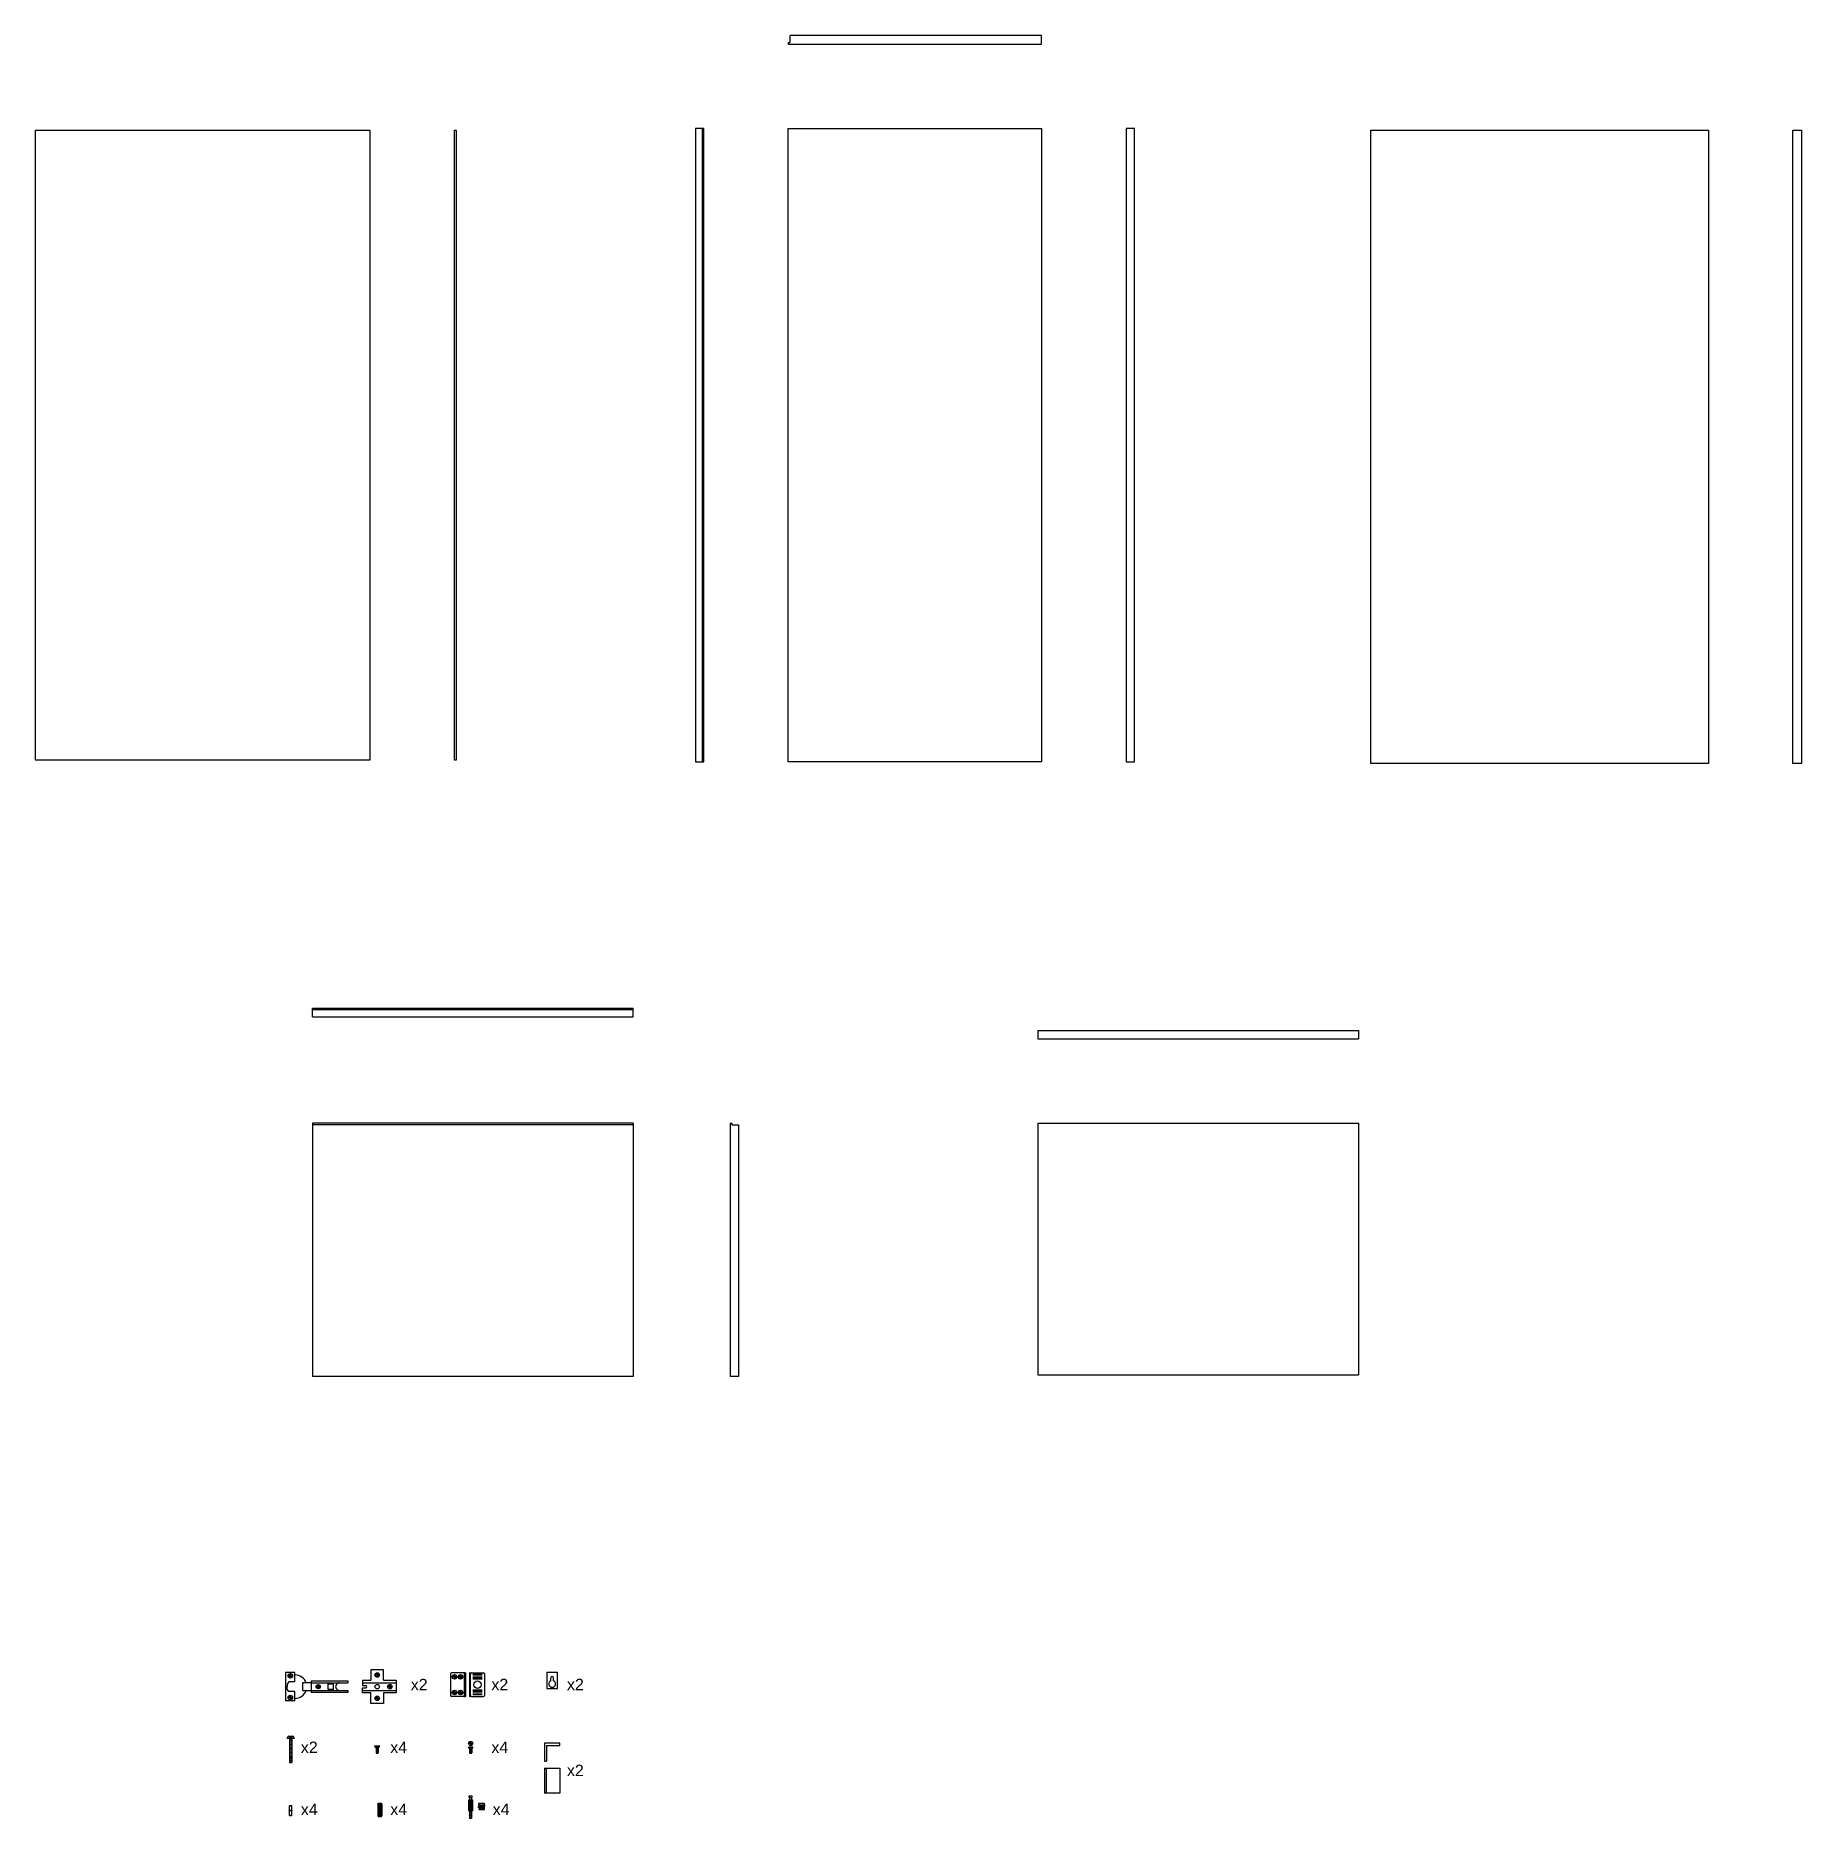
# Model space of a CAD drawing. Header units: centimetres. Extents: x 1192 to 1857, y 27 to 560.
# Drawn here: x 1628.9 to 1838, y 349.3 to 560.4 of the extents above; entities that cross this region are included whole.
import ezdxf

# ---------------------------------------------------------------- set-up
doc = ezdxf.new("R2010")
doc.units = ezdxf.units.CM
doc.header["$MEASUREMENT"] = 0
doc.layers.add('G-ANNO-TEXT', color=3, linetype='Continuous')
doc.layers.add('viti', color=6, linetype='Continuous')
doc.styles.get("Standard").update_dxf_attribs({"font": 'arial.ttf'})

msp = doc.modelspace()

# ---------------------------------------------------------------- texts
at = {"layer": 'G-ANNO-TEXT', "char_height": 1.356, "attachment_point": 3}
for s, insert in [('x2', (1675.3, 365.83)), ('x2', (1684.85, 365.84)), ('x2', (1693.8, 365.84)), ('x2', (1662.28, 358.4)), ('x4', (1672.87, 358.4)), ('x4', (1684.85, 358.4)), ('x2', (1693.8, 355.67)), ('x4', (1662.28, 351.05)), ('x4', (1672.87, 351.06)), ('x4', (1685, 351.06))]:
    msp.add_mtext_dynamic_manual_height_columns(s, width=0.8012, gutter_width=1, heights=[0], dxfattribs=dict(at, insert=insert))

# ---------------------------------------------------------------- linework, layer by layer
for p, q in [((1718.02, 559.62), (1718.02, 559.42)), ((1718.02, 559.62), (1718.22, 559.62)), ((1748.02, 560.42), (1718.22, 560.42)), ((1718.22, 559.62), (1718.22, 560.42)), ((1748.02, 559.42), (1748.02, 560.42)), ((1718.02, 559.42), (1748.02, 559.42)), ((1628.87, 549.22), (1668.47, 549.22)), ((1628.87, 474.62), (1628.87, 549.22)), ((1668.47, 549.22), (1668.47, 474.62)), ((1678.47, 474.62), (1678.47, 549.22)), ((1678.47, 549.22), (1678.67, 549.22)), ((1678.67, 549.22), (1678.67, 474.62)), ((1707.02, 549.42), (1707.02, 474.42)), ((1708.02, 549.42), (1707.02, 549.42)), ((1707.82, 549.42), (1707.82, 474.42)), ((1708.02, 474.42), (1708.02, 549.42)), ((1718.02, 474.42), (1718.02, 549.42)), ((1718.02, 549.42), (1748.02, 549.42)), ((1748.02, 549.42), (1748.02, 474.42)), ((1758.02, 549.42), (1758.02, 474.42)), ((1759.02, 549.42), (1758.02, 549.42)), ((1759.02, 474.42), (1759.02, 549.42)), ((1787.01, 549.22), (1827.01, 549.22)), ((1787.01, 474.22), (1787.01, 549.22)), ((1827.01, 549.22), (1827.01, 474.22)), ((1837.01, 474.22), (1837.01, 549.22)), ((1837.01, 549.22), (1838.01, 549.22)), ((1838.01, 549.22), (1838.01, 474.22)), ((1668.47, 474.62), (1628.87, 474.62)), ((1678.67, 474.62), (1678.47, 474.62)), ((1707.02, 474.42), (1708.02, 474.42)), ((1748.02, 474.42), (1718.02, 474.42)), ((1758.02, 474.42), (1759.02, 474.42)), ((1827.01, 474.22), (1787.01, 474.22)), ((1838.01, 474.22), (1837.01, 474.22)), ((1661.65, 444.24), (1661.65, 445.24)), ((1661.65, 445.24), (1699.65, 445.24)), ((1699.65, 445.04), (1661.65, 445.04)), ((1661.65, 444.24), (1699.65, 444.24)), ((1699.65, 444.24), (1699.65, 445.24)), ((1747.56, 442.62), (1785.57, 442.62)), ((1747.56, 442.62), (1747.56, 441.62)), ((1747.56, 441.62), (1785.57, 441.62)), ((1785.57, 442.62), (1785.57, 441.62)), ((1699.65, 431.62), (1661.65, 431.62)), ((1661.65, 431.62), (1661.65, 401.62)), ((1699.65, 431.42), (1661.65, 431.42)), ((1699.65, 431.62), (1699.65, 401.62)), ((1711.12, 431.62), (1711.12, 401.62)), ((1711.12, 431.62), (1711.32, 431.62)), ((1711.32, 431.62), (1711.32, 431.42)), ((1711.32, 431.42), (1712.12, 431.42)), ((1712.12, 431.42), (1712.12, 401.62)), ((1747.56, 431.62), (1785.57, 431.62)), ((1747.56, 431.62), (1747.56, 401.82)), ((1785.57, 431.62), (1785.57, 401.82)), ((1699.65, 401.62), (1661.65, 401.62)), ((1712.12, 401.62), (1711.12, 401.62)), ((1747.56, 401.82), (1785.57, 401.82))]:
    msp.add_line(p, q)
at = {"layer": 'viti'}
for p, q in [((1659.59, 366.58), (1658.48, 366.58)), ((1658.48, 366.58), (1658.48, 363.23)), ((1658.85, 365.48), (1658.66, 365.2)), ((1659.59, 365.48), (1658.85, 365.48)), ((1659.02, 366.2), (1658.89, 366.2)), ((1658.89, 366.2), (1658.89, 366.16)), ((1659.02, 366.16), (1658.89, 366.16)), ((1659.02, 366.2), (1659.02, 366.33)), ((1659.02, 366.33), (1659.06, 366.33)), ((1659.02, 366.16), (1659.02, 366.03)), ((1659.06, 366.03), (1659.02, 366.03)), ((1659.06, 366.2), (1659.06, 366.33)), ((1659.06, 366.2), (1659.19, 366.2)), ((1659.06, 366.16), (1659.06, 366.03)), ((1659.06, 366.16), (1659.19, 366.16)), ((1659.19, 366.16), (1659.19, 366.2)), ((1659.59, 365.48), (1659.59, 366.58)), ((1661.49, 365.36), (1660.49, 365.36)), ((1660.49, 365.36), (1660.49, 364.46)), ((1661.49, 365.61), (1665.84, 365.61)), ((1661.49, 365.61), (1661.49, 364.21)), ((1661.49, 365.36), (1665.84, 365.36)), ((1663.52, 364.58), (1663.52, 365.23)), ((1663.52, 365.23), (1664.16, 365.23)), ((1664.16, 364.58), (1664.16, 365.23)), ((1665.84, 365.61), (1665.84, 365.36)), ((1667.58, 365.66), (1668.58, 365.66)), ((1667.58, 365.66), (1667.58, 365.36)), ((1667.58, 365.36), (1671.58, 365.36)), ((1667.58, 365.36), (1667.58, 365.06)), ((1670.08, 366.91), (1668.58, 366.91)), ((1668.58, 366.91), (1668.58, 365.66)), ((1669.31, 366.3), (1669.18, 366.3)), ((1669.18, 366.3), (1669.18, 366.26)), ((1669.31, 366.26), (1669.18, 366.26)), ((1669.31, 366.3), (1669.31, 366.43)), ((1669.31, 366.43), (1669.35, 366.43)), ((1669.31, 366.26), (1669.31, 366.13)), ((1669.35, 366.13), (1669.31, 366.13)), ((1669.35, 366.3), (1669.35, 366.43)), ((1669.35, 366.3), (1669.48, 366.3)), ((1669.35, 366.26), (1669.35, 366.13)), ((1669.35, 366.26), (1669.48, 366.26)), ((1669.48, 366.26), (1669.48, 366.3)), ((1670.08, 365.66), (1670.08, 366.91)), ((1670.08, 365.66), (1671.58, 365.66)), ((1671.58, 365.66), (1671.58, 364.16)), ((1678.02, 366.43), (1678.02, 363.85)), ((1679.56, 366.53), (1678.11, 366.53)), ((1678.47, 366.09), (1678.34, 366.09)), ((1678.34, 366.09), (1678.34, 366.05)), ((1678.47, 366.05), (1678.34, 366.05)), ((1678.47, 366.09), (1678.47, 366.22)), ((1678.47, 366.22), (1678.51, 366.22)), ((1678.47, 366.05), (1678.47, 365.92)), ((1678.51, 365.92), (1678.47, 365.92)), ((1678.51, 366.09), (1678.51, 366.22)), ((1678.51, 366.09), (1678.64, 366.09)), ((1678.51, 366.05), (1678.51, 365.92)), ((1678.51, 366.05), (1678.64, 366.05)), ((1678.64, 366.05), (1678.64, 366.09)), ((1679.17, 366.09), (1679.04, 366.09)), ((1679.04, 366.09), (1679.04, 366.05)), ((1679.17, 366.05), (1679.04, 366.05)), ((1679.17, 366.09), (1679.17, 366.22)), ((1679.17, 366.22), (1679.21, 366.22)), ((1679.17, 366.05), (1679.17, 365.92)), ((1679.21, 365.92), (1679.17, 365.92)), ((1679.21, 366.09), (1679.21, 366.22)), ((1679.21, 366.09), (1679.34, 366.09)), ((1679.21, 366.05), (1679.21, 365.92)), ((1679.21, 366.05), (1679.34, 366.05)), ((1679.34, 366.05), (1679.34, 366.09)), ((1679.74, 366.53), (1679.56, 366.53)), ((1679.65, 363.85), (1679.65, 366.43)), ((1679.74, 363.75), (1679.74, 366.53)), ((1679.74, 366.53), (1679.78, 366.53)), ((1679.78, 366.53), (1679.78, 363.75)), ((1680.3, 366.53), (1680.26, 366.53)), ((1680.26, 366.53), (1680.26, 363.75)), ((1680.3, 363.75), (1680.3, 366.53)), ((1680.3, 366.53), (1680.48, 366.53)), ((1680.39, 363.85), (1680.39, 366.43)), ((1680.48, 366.53), (1681.93, 366.53)), ((1681.75, 366.34), (1680.65, 366.34)), ((1681.75, 366.15), (1680.65, 366.15)), ((1681.75, 365.96), (1680.65, 365.96)), ((1681.75, 365.78), (1680.65, 365.78)), ((1682.02, 366.43), (1682.02, 363.85)), ((1689.43, 366.63), (1689.43, 364.68)), ((1689.43, 366.63), (1690.68, 366.63)), ((1689.89, 365.61), (1689.89, 365.94)), ((1690.21, 365.61), (1690.21, 365.94)), ((1690.68, 364.68), (1690.68, 366.63)), ((1659.59, 363.23), (1658.48, 363.23)), ((1658.66, 365.2), (1658.66, 364.91)), ((1658.66, 364.61), (1658.66, 364.91)), ((1658.85, 364.33), (1658.66, 364.61)), ((1659.59, 364.33), (1658.85, 364.33)), ((1659.02, 363.65), (1658.89, 363.65)), ((1658.89, 363.61), (1658.89, 363.65)), ((1659.02, 363.61), (1658.89, 363.61)), ((1659.02, 363.65), (1659.02, 363.78)), ((1659.06, 363.78), (1659.02, 363.78)), ((1659.02, 363.61), (1659.02, 363.48)), ((1659.02, 363.48), (1659.06, 363.48)), ((1659.06, 363.65), (1659.06, 363.78)), ((1659.06, 363.65), (1659.19, 363.65)), ((1659.06, 363.61), (1659.06, 363.48)), ((1659.06, 363.61), (1659.19, 363.61)), ((1659.19, 363.65), (1659.19, 363.61)), ((1659.59, 363.23), (1659.59, 364.33)), ((1660.49, 364.46), (1661.49, 364.46)), ((1661.49, 364.46), (1665.84, 364.46)), ((1665.84, 364.21), (1661.49, 364.21)), ((1662.09, 364.93), (1662.31, 364.93)), ((1662.09, 364.88), (1662.31, 364.88)), ((1662.31, 365.15), (1662.31, 364.93)), ((1662.31, 364.88), (1662.31, 364.66)), ((1662.36, 365.15), (1662.36, 364.93)), ((1662.36, 364.93), (1662.59, 364.93)), ((1662.36, 364.88), (1662.59, 364.88)), ((1662.36, 364.88), (1662.36, 364.66)), ((1664.16, 364.58), (1663.52, 364.58)), ((1665.84, 364.46), (1665.84, 364.21)), ((1667.58, 365.06), (1667.98, 365.06)), ((1667.58, 364.46), (1667.58, 364.76)), ((1667.58, 364.76), (1667.98, 364.76)), ((1667.58, 364.16), (1667.58, 364.46)), ((1667.58, 364.46), (1671.58, 364.46)), ((1668.58, 364.16), (1667.58, 364.16)), ((1668.58, 362.91), (1668.58, 364.16)), ((1669.31, 363.55), (1669.18, 363.55)), ((1669.18, 363.55), (1669.18, 363.51)), ((1669.31, 363.51), (1669.18, 363.51)), ((1669.31, 363.55), (1669.31, 363.68)), ((1669.31, 363.68), (1669.35, 363.68)), ((1669.31, 363.51), (1669.31, 363.38)), ((1669.35, 363.38), (1669.31, 363.38)), ((1669.35, 363.55), (1669.35, 363.68)), ((1669.35, 363.55), (1669.48, 363.55)), ((1669.35, 363.51), (1669.35, 363.38)), ((1669.35, 363.51), (1669.48, 363.51)), ((1669.48, 363.51), (1669.48, 363.55)), ((1671.58, 364.16), (1670.08, 364.16)), ((1670.08, 364.16), (1670.08, 362.91)), ((1670.81, 364.93), (1670.68, 364.93)), ((1670.68, 364.93), (1670.68, 364.89)), ((1670.81, 364.89), (1670.68, 364.89)), ((1670.81, 364.93), (1670.81, 365.06)), ((1670.81, 365.06), (1670.85, 365.06)), ((1670.81, 364.89), (1670.81, 364.76)), ((1670.85, 364.76), (1670.81, 364.76)), ((1670.85, 364.93), (1670.85, 365.06)), ((1670.85, 364.93), (1670.98, 364.93)), ((1670.85, 364.89), (1670.85, 364.76)), ((1670.85, 364.89), (1670.98, 364.89)), ((1670.98, 364.89), (1670.98, 364.93)), ((1679.56, 363.75), (1678.11, 363.75)), ((1678.47, 364.23), (1678.34, 364.23)), ((1678.34, 364.23), (1678.34, 364.19)), ((1678.47, 364.19), (1678.34, 364.19)), ((1678.47, 364.23), (1678.47, 364.36)), ((1678.47, 364.36), (1678.51, 364.36)), ((1678.47, 364.19), (1678.47, 364.06)), ((1678.51, 364.06), (1678.47, 364.06)), ((1678.51, 364.23), (1678.51, 364.36)), ((1678.51, 364.23), (1678.64, 364.23)), ((1678.51, 364.19), (1678.51, 364.06)), ((1678.51, 364.19), (1678.64, 364.19)), ((1678.64, 364.19), (1678.64, 364.23)), ((1679.17, 364.23), (1679.04, 364.23)), ((1679.04, 364.23), (1679.04, 364.19)), ((1679.17, 364.19), (1679.04, 364.19)), ((1679.17, 364.23), (1679.17, 364.36)), ((1679.17, 364.36), (1679.21, 364.36)), ((1679.17, 364.19), (1679.17, 364.06)), ((1679.21, 364.06), (1679.17, 364.06)), ((1679.21, 364.23), (1679.21, 364.36)), ((1679.21, 364.23), (1679.34, 364.23)), ((1679.21, 364.19), (1679.21, 364.06)), ((1679.21, 364.19), (1679.34, 364.19)), ((1679.34, 364.19), (1679.34, 364.23)), ((1679.56, 363.75), (1679.74, 363.75)), ((1679.78, 363.75), (1679.74, 363.75)), ((1680.26, 363.75), (1680.3, 363.75)), ((1680.48, 363.75), (1680.3, 363.75)), ((1680.48, 363.75), (1681.93, 363.75)), ((1681.75, 364.5), (1680.65, 364.5)), ((1681.75, 364.32), (1680.65, 364.32)), ((1681.75, 364.13), (1680.65, 364.13)), ((1681.75, 363.94), (1680.65, 363.94)), ((1689.43, 364.68), (1690.68, 364.68)), ((1670.08, 362.91), (1668.58, 362.91)), ((1658.86, 359.04), (1659.31, 359.04)), ((1658.86, 359.04), (1658.91, 358.81)), ((1659.03, 359.04), (1659.04, 358.81)), ((1659.12, 358.81), (1659.13, 359.04)), ((1659.26, 358.81), (1659.31, 359.04)), ((1659.52, 358.75), (1658.64, 358.75)), ((1658.88, 357.14), (1659.24, 357.12)), ((1658.88, 356.98), (1659.24, 356.97)), ((1658.88, 356.83), (1659.24, 356.81)), ((1658.9, 358.72), (1659.25, 358.7)), ((1658.9, 358.56), (1659.25, 358.54)), ((1658.9, 358.4), (1659.25, 358.38)), ((1658.9, 358.24), (1659.25, 358.23)), ((1658.9, 358.09), (1659.25, 358.07)), ((1658.9, 357.93), (1659.25, 357.91)), ((1658.9, 357.77), (1659.25, 357.75)), ((1658.9, 357.62), (1659.25, 357.6)), ((1658.9, 357.46), (1659.25, 357.44)), ((1658.9, 357.3), (1659.25, 357.28)), ((1658.91, 358.81), (1659.03, 358.74)), ((1658.93, 358.75), (1658.93, 355.93)), ((1659.03, 358.74), (1659.12, 358.74)), ((1659.12, 358.74), (1659.26, 358.81)), ((1659.21, 358.75), (1659.21, 355.93)), ((1669.06, 357.85), (1669.59, 357.85)), ((1669.19, 357.65), (1669.06, 357.85)), ((1669.08, 357.91), (1669.57, 357.91)), ((1669.18, 357.54), (1669.47, 357.52)), ((1669.18, 357.45), (1669.47, 357.43)), ((1669.18, 357.36), (1669.47, 357.35)), ((1669.18, 357.28), (1669.47, 357.26)), ((1669.18, 357.19), (1669.47, 357.18)), ((1669.18, 357.11), (1669.47, 357.09)), ((1669.46, 357.65), (1669.19, 357.65)), ((1669.19, 357.65), (1669.19, 357.05)), ((1669.2, 357.85), (1669.24, 357.67)), ((1669.24, 357.67), (1669.3, 357.63)), ((1669.3, 357.85), (1669.3, 357.67)), ((1669.3, 357.63), (1669.34, 357.63)), ((1669.34, 357.63), (1669.41, 357.67)), ((1669.35, 357.67), (1669.35, 357.85)), ((1669.41, 357.67), (1669.45, 357.85)), ((1669.59, 357.85), (1669.46, 357.65)), ((1669.46, 357.65), (1669.46, 357.05)), ((1680.13, 357.77), (1680.66, 357.77)), ((1680.26, 357.57), (1680.13, 357.77)), ((1680.38, 358.2), (1680.25, 358.2)), ((1680.25, 358.2), (1680.25, 358.16)), ((1680.38, 358.16), (1680.25, 358.16)), ((1680.25, 357.45), (1680.54, 357.43)), ((1680.25, 357.36), (1680.54, 357.35)), ((1680.25, 357.28), (1680.54, 357.26)), ((1680.25, 357.19), (1680.54, 357.18)), ((1680.25, 357.11), (1680.54, 357.09)), ((1680.53, 357.57), (1680.26, 357.57)), ((1680.26, 357.57), (1680.26, 357.05)), ((1680.27, 357.77), (1680.31, 357.59)), ((1680.31, 357.59), (1680.37, 357.55)), ((1680.37, 357.77), (1680.37, 357.59)), ((1680.37, 357.55), (1680.41, 357.55)), ((1680.38, 358.2), (1680.38, 358.33)), ((1680.38, 358.33), (1680.42, 358.33)), ((1680.38, 358.16), (1680.38, 358.03)), ((1680.42, 358.03), (1680.38, 358.03)), ((1680.41, 357.55), (1680.48, 357.59)), ((1680.42, 358.2), (1680.42, 358.33)), ((1680.42, 358.2), (1680.55, 358.2)), ((1680.42, 358.16), (1680.42, 358.03)), ((1680.42, 358.16), (1680.55, 358.16)), ((1680.42, 357.59), (1680.42, 357.77)), ((1680.48, 357.59), (1680.52, 357.77)), ((1680.66, 357.77), (1680.53, 357.57)), ((1680.53, 357.57), (1680.53, 357.05)), ((1680.55, 358.16), (1680.55, 358.2)), ((1690.97, 358.2), (1689.14, 358.2)), ((1689.14, 358.2), (1689.14, 356.1)), ((1689.39, 357.95), (1689.39, 356.1)), ((1689.39, 357.95), (1690.97, 357.95)), ((1690.97, 357.95), (1690.97, 358.2)), ((1658.88, 356.67), (1659.24, 356.65)), ((1658.88, 356.51), (1659.24, 356.5)), ((1658.88, 356.36), (1659.24, 356.34)), ((1658.88, 356.2), (1659.24, 356.18)), ((1658.88, 356.04), (1659.24, 356.02)), ((1689.14, 356.1), (1689.39, 356.1)), ((1689.14, 355.27), (1690.97, 355.27)), ((1689.14, 355.27), (1689.14, 352.29)), ((1689.39, 352.29), (1689.39, 355.27)), ((1690.97, 355.27), (1690.97, 352.29)), ((1658.95, 350.85), (1658.92, 350.8)), ((1658.92, 350.28), (1658.92, 350.8)), ((1658.92, 350.8), (1659.22, 350.8)), ((1658.95, 350.85), (1659.19, 350.85)), ((1659.19, 350.85), (1659.22, 350.8)), ((1659.22, 350.28), (1659.22, 350.8)), ((1669.39, 350.99), (1669.44, 351.08)), ((1669.39, 350.99), (1669.39, 349.63)), ((1669.89, 350.99), (1669.39, 350.99)), ((1669.42, 350.99), (1669.42, 349.63)), ((1669.44, 351.08), (1669.44, 351.11)), ((1669.44, 351.11), (1669.84, 351.11)), ((1669.44, 351.08), (1669.84, 351.08)), ((1669.44, 350.99), (1669.44, 349.63)), ((1669.49, 350.99), (1669.49, 349.63)), ((1669.59, 350.99), (1669.59, 349.63)), ((1669.69, 350.99), (1669.69, 349.63)), ((1669.79, 350.99), (1669.79, 349.63)), ((1669.84, 351.11), (1669.84, 351.08)), ((1669.84, 351.08), (1669.89, 350.99)), ((1669.84, 350.99), (1669.84, 349.63)), ((1669.87, 350.99), (1669.87, 349.63)), ((1669.89, 349.63), (1669.89, 350.99)), ((1680.17, 350.2), (1680.17, 351.52)), ((1680.17, 351.52), (1680.62, 351.52)), ((1680.17, 351.49), (1680.62, 351.49)), ((1680.21, 351.79), (1680.21, 351.98)), ((1680.21, 351.98), (1680.58, 351.98)), ((1680.3, 351.79), (1680.21, 351.79)), ((1680.23, 351.49), (1680.23, 350.23)), ((1680.3, 351.52), (1680.3, 351.79)), ((1680.3, 351.79), (1680.49, 351.79)), ((1680.37, 351.49), (1680.37, 350.23)), ((1680.42, 351.49), (1680.42, 350.23)), ((1680.49, 351.79), (1680.49, 351.52)), ((1680.49, 351.79), (1680.58, 351.79)), ((1680.56, 351.49), (1680.56, 350.23)), ((1680.58, 351.79), (1680.58, 351.98)), ((1680.62, 351.52), (1680.62, 350.2)), ((1682.04, 351.06), (1681.31, 351.06)), ((1681.31, 351.06), (1681.31, 350.91)), ((1681.4, 350.91), (1681.31, 350.91)), ((1681.31, 350.57), (1681.31, 350.71)), ((1681.31, 350.71), (1682.04, 350.71)), ((1681.31, 350.61), (1681.31, 350.57)), ((1681.93, 350.57), (1681.31, 350.57)), ((1681.4, 350.71), (1681.4, 350.91)), ((1681.45, 350.71), (1681.45, 350.91)), ((1681.45, 350.91), (1682.04, 350.91)), ((1681.55, 350.91), (1681.55, 350.71)), ((1682.04, 350.91), (1682.04, 351.06)), ((1682.04, 350.91), (1682.04, 350.71)), ((1682.04, 350.36), (1682.04, 350.71)), ((1690.97, 352.29), (1689.14, 352.29)), ((1658.89, 350.28), (1659.25, 350.28)), ((1658.89, 350.23), (1658.89, 350.28)), ((1658.89, 350.23), (1659.25, 350.23)), ((1658.92, 349.7), (1658.92, 350.23)), ((1658.92, 349.7), (1659.22, 349.7)), ((1658.95, 349.65), (1658.92, 349.7)), ((1658.95, 349.65), (1659.19, 349.65)), ((1659.19, 349.65), (1659.22, 349.7)), ((1659.22, 349.7), (1659.22, 350.23)), ((1659.25, 350.23), (1659.25, 350.28)), ((1669.39, 349.63), (1669.89, 349.63)), ((1669.39, 349.63), (1669.44, 349.54)), ((1669.44, 349.54), (1669.84, 349.54)), ((1669.44, 349.54), (1669.44, 349.51)), ((1669.44, 349.51), (1669.84, 349.51)), ((1669.84, 349.54), (1669.89, 349.63)), ((1669.84, 349.51), (1669.84, 349.54)), ((1680.17, 350.23), (1680.62, 350.23)), ((1680.17, 350.2), (1680.62, 350.2)), ((1680.56, 350.09), (1680.23, 350.01)), ((1680.23, 350.01), (1680.25, 350.03)), ((1680.25, 349.99), (1680.23, 350.01)), ((1680.56, 349.88), (1680.23, 349.8)), ((1680.23, 349.8), (1680.25, 349.81)), ((1680.25, 349.77), (1680.23, 349.8)), ((1680.56, 349.66), (1680.23, 349.58)), ((1680.23, 349.58), (1680.25, 349.59)), ((1680.25, 349.55), (1680.23, 349.58)), ((1680.56, 349.45), (1680.23, 349.36)), ((1680.23, 349.36), (1680.25, 349.38)), ((1680.25, 349.34), (1680.23, 349.36)), ((1680.25, 350.03), (1680.53, 350.12)), ((1680.53, 350.08), (1680.25, 349.99)), ((1680.25, 349.81), (1680.53, 349.9)), ((1680.53, 349.86), (1680.25, 349.77)), ((1680.25, 349.59), (1680.53, 349.69)), ((1680.53, 349.65), (1680.25, 349.55)), ((1680.25, 349.38), (1680.53, 349.47)), ((1680.53, 349.43), (1680.25, 349.34)), ((1680.3, 349.34), (1680.3, 350.2)), ((1680.49, 350.2), (1680.49, 349.34)), ((1680.53, 350.12), (1680.56, 350.09)), ((1680.56, 350.09), (1680.53, 350.08)), ((1680.53, 349.9), (1680.56, 349.88)), ((1680.56, 349.88), (1680.53, 349.86)), ((1680.53, 349.69), (1680.56, 349.66)), ((1680.56, 349.66), (1680.53, 349.65)), ((1680.53, 349.47), (1680.56, 349.45)), ((1680.56, 349.45), (1680.53, 349.43)), ((1681.4, 350.36), (1681.4, 350.39)), ((1681.4, 350.36), (1682.03, 350.36))]:
    msp.add_line(p, q, dxfattribs=at)
for centre, radius in [((1659.04, 366.18), 0.266), ((1659.04, 366.18), 0.244), ((1659.04, 366.18), 0.242), ((1669.33, 366.28), 0.266), ((1669.33, 366.28), 0.244), ((1669.33, 366.28), 0.242), ((1678.49, 366.07), 0.266), ((1678.49, 366.07), 0.244), ((1678.49, 366.07), 0.242), ((1679.19, 366.07), 0.266), ((1679.19, 366.07), 0.244), ((1679.19, 366.07), 0.242), ((1681.2, 365.14), 0.438), ((1659.04, 363.63), 0.266), ((1659.04, 363.63), 0.244), ((1659.04, 363.63), 0.242), ((1662.34, 364.91), 0.25), ((1669.33, 364.91), 0.266), ((1669.33, 363.53), 0.266), ((1669.33, 363.53), 0.244), ((1669.33, 363.53), 0.242), ((1670.83, 364.91), 0.266), ((1670.83, 364.91), 0.244), ((1670.83, 364.91), 0.242), ((1678.49, 364.21), 0.266), ((1678.49, 364.21), 0.244), ((1678.49, 364.21), 0.242), ((1679.19, 364.21), 0.266), ((1679.19, 364.21), 0.244), ((1679.19, 364.21), 0.242), ((1680.4, 358.18), 0.249)]:
    msp.add_circle(centre, radius, dxfattribs=at)
for centre, radius, start, end in [((1659.59, 364.91), 1.39, 18.8424, 90), ((1664.85, 364.91), 0.45, 89.4905, 270.5095), ((1678.12, 366.43), 0.0985, 94.9741, 179.5617), ((1679.55, 366.43), 0.0985, 0.4383, 85.0259), ((1680.49, 366.43), 0.0985, 94.9741, 179.5617), ((1681.92, 366.43), 0.0985, 0.4383, 85.0259), ((1690.05, 365.24), 0.4, 113.5782, 66.4218), ((1690.05, 365.93), 0.16, 4.0225, 175.9775), ((1659.59, 364.91), 1.39, 270, 341.1589), ((1662.34, 364.91), 0.2, 97.1808, 172.8192), ((1662.34, 364.91), 0.2, 187.1808, 262.8192), ((1662.34, 364.91), 0.2, 7.1808, 82.8192), ((1662.34, 364.91), 0.2, 277.1808, 352.8192), ((1667.95, 364.91), 0.152, 278.2687, 81.7313), ((1678.12, 363.85), 0.0985, 180.4383, 265.0259), ((1679.55, 363.85), 0.0985, 274.9741, 359.5617), ((1680.49, 363.85), 0.0985, 180.4383, 265.0259), ((1681.92, 363.85), 0.0985, 274.9741, 359.5617), ((1658.96, 358.75), 0.311, 108.444, 178.6688), ((1659.21, 358.75), 0.311, 1.3312, 71.556), ((1658.97, 358.96), 0.168, 246.4373, 293.5627), ((1659.08, 358.87), 0.0727, 236.6577, 303.3423), ((1659.19, 359), 0.203, 250.2268, 289.7732), ((1669.11, 357.86), 0.0532, 121.272, 189.9484), ((1669.32, 357.32), 0.306, 244.3722, 295.6278), ((1669.27, 357.72), 0.0534, 237.6167, 307.0625), ((1669.32, 357.69), 0.0276, 217.6141, 322.3859), ((1669.38, 357.72), 0.0581, 236.7855, 296.5918), ((1669.54, 357.86), 0.0532, 350.0516, 58.728), ((1680.39, 357.32), 0.306, 244.3722, 295.6278), ((1680.34, 357.63), 0.0534, 237.6167, 307.0625), ((1680.39, 357.6), 0.0276, 217.6141, 322.3859), ((1680.45, 357.64), 0.0581, 236.7855, 296.5918), ((1659.07, 356.53), 0.614, 257.4895, 283.6111), ((1682.02, 352.11), 1.39, 239.2321, 243.4862), ((1681.32, 352.34), 1.62, 269.5847, 289.6566), ((1682.29, 352.78), 2.42, 246.0405, 255.6993), ((1681.31, 352.03), 1.64, 272.8997, 289.5506), ((1682.02, 352.11), 1.39, 250.111, 256.3604), ((1681.81, 350.59), 0.119, 296.6342, 348.3217), ((1681.82, 350.91), 0.116, 296.0209, 0.6121), ((1680.39, 349.47), 0.162, 234.753, 305.247)]:
    msp.add_arc(centre, radius, start, end, dxfattribs=at)

msp.set_redraw_order([(e.dxf.handle, doc.entitydb.next_handle()) for e in msp.query("TEXT MTEXT ATTDEF DIMENSION ARC_DIMENSION")])  # texts and dimensions are drawn at this point

doc.saveas('drawing.dxf')
